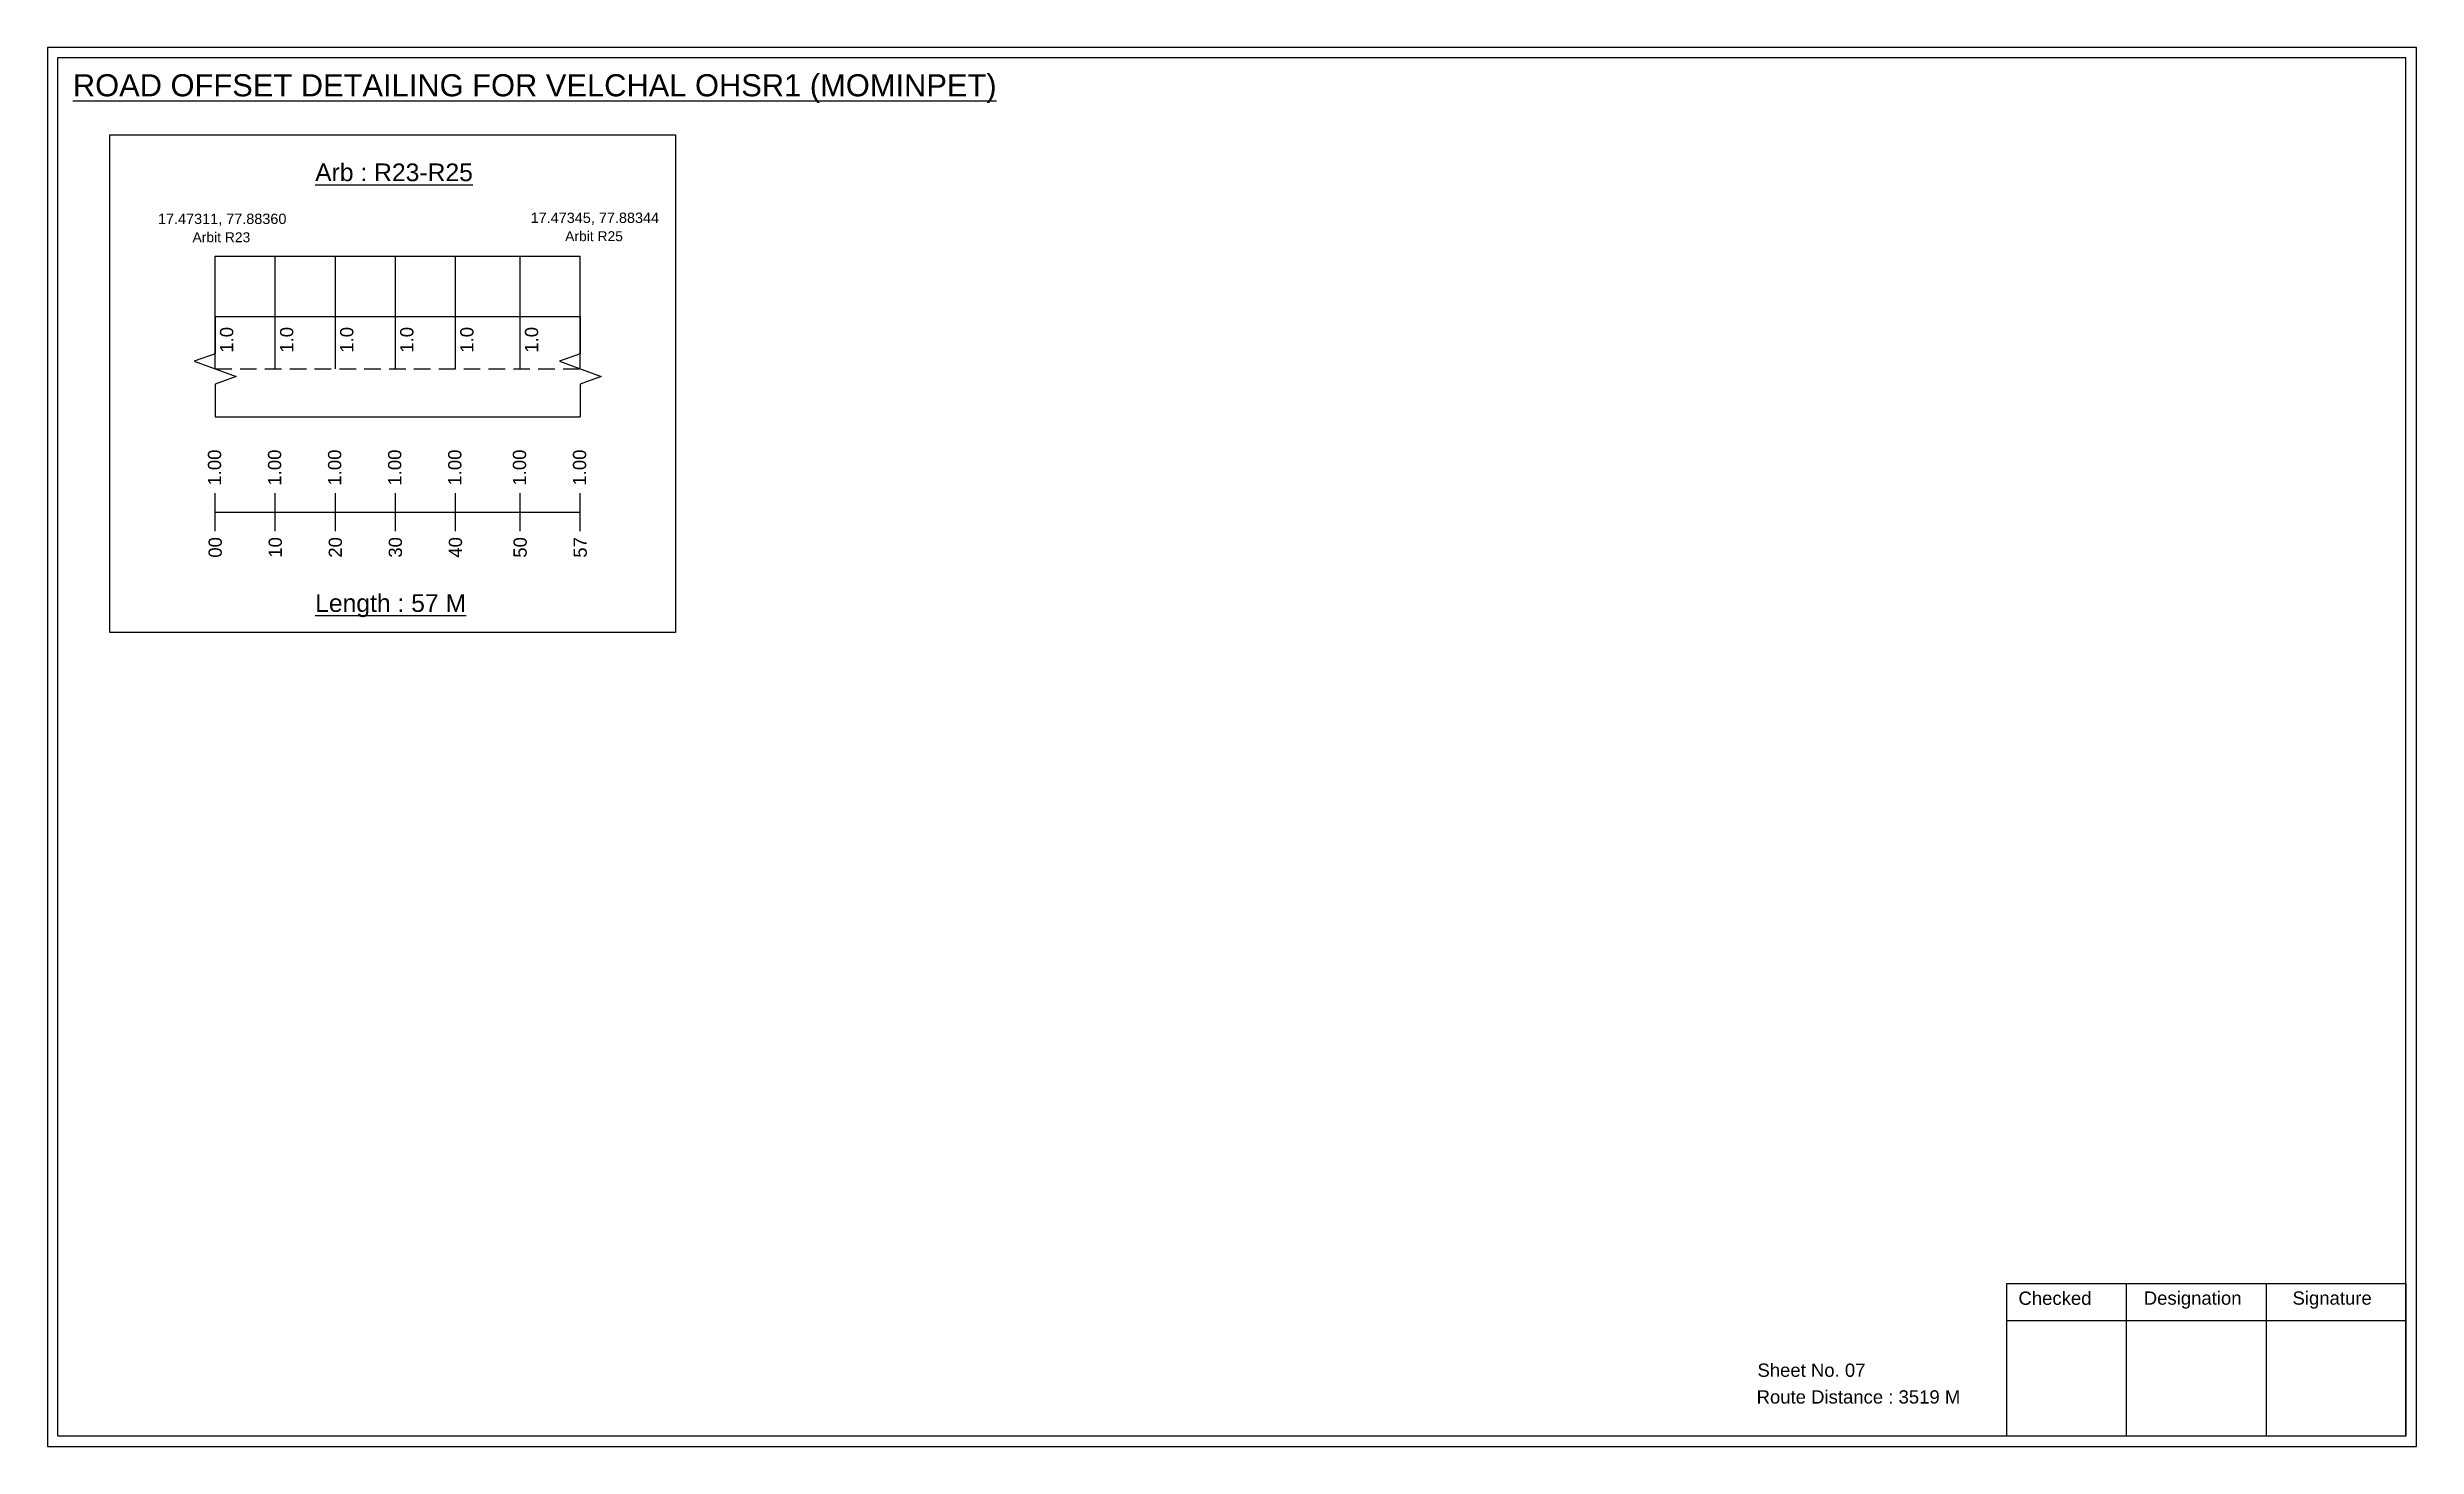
# Model space of a CAD drawing. Header units: inches. Extents: x 740 to 9019, y 644 to 1868.
# Drawn here: x 8483 to 9019, y 1466 to 1783 of the extents above; entities that cross this region are included whole.
import ezdxf

# ---------------------------------------------------------------- set-up
doc = ezdxf.new("R2010")
doc.units = ezdxf.units.IN
doc.header["$MEASUREMENT"] = 0
doc.linetypes.add('DASHED2', pattern=[0.375, 0.25, -0.125])
doc.layers.add('PDF_Geometry', color=7, linetype='Continuous')
doc.layers.add('PDF_Text', color=5, linetype='Continuous')
doc.styles.add('PDF Arial', font='arial.ttf')
doc.styles.get("Standard").update_dxf_attribs({"font": 'arial.ttf'})

msp = doc.modelspace()

# ---------------------------------------------------------------- texts
at = {"color": 242, "true_color": 0xcd2027}
for s, height, p in [('%%UROAD OFFSET DETAILING FOR VELCHAL OHSR1 (MOMINPET)', 5, (8488.3, 1771.46)), ('%%UArb : R23-R25', 4, (8543.16, 1752.26)), ('%%ULength : 57 M', 4, (8543.16, 1654.76))]:
    msp.add_text(s, height=height, dxfattribs=at).set_placement(p)
at = {"color": 5}
for s, height, p in [('17.47311, 77.88360', 2.34, (8507.57, 1742.57)), ('17.47345, 77.88344', 2.34, (8591.95, 1742.8)), ('Arbit R23', 2.246, (8515.39, 1738.44)), ('Arbit R25', 2.246, (8599.77, 1738.68))]:
    msp.add_text(s, height=height, dxfattribs=at).set_placement(p)
for p in [(8524.61, 1713.43), (8538.21, 1713.43), (8551.81, 1713.43), (8565.41, 1713.43), (8579.01, 1713.43), (8593.66, 1713.43)]:
    msp.add_text('1.0', height=3, rotation=90).set_placement(p)
at = {"color": 217, "true_color": 0x93278f}
for s, p in [('1.00', (8521.87, 1683.35)), ('1.00', (8535.47, 1683.35)), ('1.00', (8549.07, 1683.35)), ('1.00', (8562.67, 1683.35)), ('1.00', (8576.27, 1683.35)), ('1.00', (8590.92, 1683.35)), ('1.00', (8604.52, 1683.35)), ('00', (8522.02, 1667.03)), ('10', (8535.62, 1667.03)), ('20', (8549.22, 1667.03)), ('30', (8562.82, 1667.03)), ('40', (8576.42, 1667.03)), ('50', (8591.07, 1667.03)), ('57', (8604.67, 1667.03))]:
    msp.add_text(s, height=3, rotation=90, dxfattribs=at).set_placement(p)
for s, p in [('Sheet No. 07', (8869.74, 1481.62)), ('Route Distance : 3519 M', (8869.55, 1475.57))]:
    msp.add_text(s, height=3).set_placement(p)
at = {"layer": 'PDF_Text', "color": 7, "attachment_point": 7, "style": 'PDF Arial'}
for s, insert, char_height in [('Checked', (8928.84, 1497.87), 3.001), ('Designation', (8957.22, 1497.04), 3.0006), ('Signature', (8990.9, 1497.04), 3.001)]:
    msp.add_mtext(s, dxfattribs=dict(at, insert=insert, char_height=char_height))

# ---------------------------------------------------------------- linework, layer by layer
at = {"color": 5}
msp.add_line((8520.54, 1735.29), (8603.2, 1735.29), dxfattribs=at)
for p, q in [((8520.54, 1709.75), (8520.54, 1735.29)), ((8534.14, 1709.75), (8534.14, 1735.29)), ((8547.74, 1709.75), (8547.74, 1735.29)), ((8561.34, 1709.75), (8561.34, 1735.29)), ((8574.94, 1709.75), (8574.94, 1735.29)), ((8589.6, 1709.76), (8589.6, 1735.29)), ((8603.2, 1709.76), (8603.2, 1735.29)), ((8520.54, 1721.64), (8603.2, 1721.64)), ((8520.54, 1698.95), (8603.2, 1698.95))]:
    msp.add_line(p, q)
at = {"linetype": 'DASHED2', "ltscale": 15}
msp.add_line((8520.54, 1709.76), (8603.2, 1709.76), dxfattribs=at)
at = {"color": 217, "true_color": 0x93278f}
for p, q in [((8520.54, 1673.05), (8520.54, 1681.61)), ((8534.14, 1673.05), (8534.14, 1681.61)), ((8547.74, 1673.05), (8547.74, 1681.61)), ((8561.34, 1673.05), (8561.34, 1681.61)), ((8574.94, 1673.05), (8574.94, 1681.61)), ((8589.6, 1673.06), (8589.6, 1681.62)), ((8603.2, 1673.06), (8603.2, 1681.62)), ((8520.54, 1677.32), (8603.2, 1677.33))]:
    msp.add_line(p, q, dxfattribs=at)
msp.add_lwpolyline([(8496.68, 1762.77), (8624.77, 1762.77), (8624.77, 1650.09), (8496.68, 1650.09)], close=True)
at = {"linetype": 'Continuous'}
for points in [[(8520.54, 1721.64), (8520.54, 1713.21), (8515.8, 1711.48), (8525.29, 1708.03), (8520.54, 1706.3), (8520.54, 1698.95)], [(8603.2, 1721.64), (8603.2, 1713.21), (8598.45, 1711.48), (8607.94, 1708.03), (8603.2, 1706.3), (8603.2, 1698.95)]]:
    msp.add_lwpolyline(points, dxfattribs=at)
at = {"layer": 'PDF_Geometry'}
for points in [[(8482.53, 1782.54), (8482.53, 1465.83), (9019, 1465.83), (9019, 1782.54)], [(8484.85, 1780.21), (8484.85, 1468.24), (9016.58, 1468.24), (9016.58, 1780.21)]]:
    msp.add_lwpolyline(points, close=True, dxfattribs=at)
at = {"layer": 'PDF_Geometry', "color": 242, "true_color": 0xcc1f26}
msp.add_lwpolyline([(9016.58, 1468.15), (8926.24, 1468.15), (8926.24, 1502.76), (9016.58, 1502.76)], close=True, dxfattribs=at)
for points in [[(8953.22, 1502.76), (8953.22, 1468.15)], [(8984.95, 1502.76), (8984.95, 1468.15)], [(8926.24, 1494.39), (9016.58, 1494.39)]]:
    msp.add_lwpolyline(points, dxfattribs=at)

msp.set_redraw_order([(e.dxf.handle, doc.entitydb.next_handle()) for e in msp.query("TEXT MTEXT ATTDEF DIMENSION ARC_DIMENSION")])  # texts and dimensions are drawn at this point

doc.saveas('drawing.dxf')
